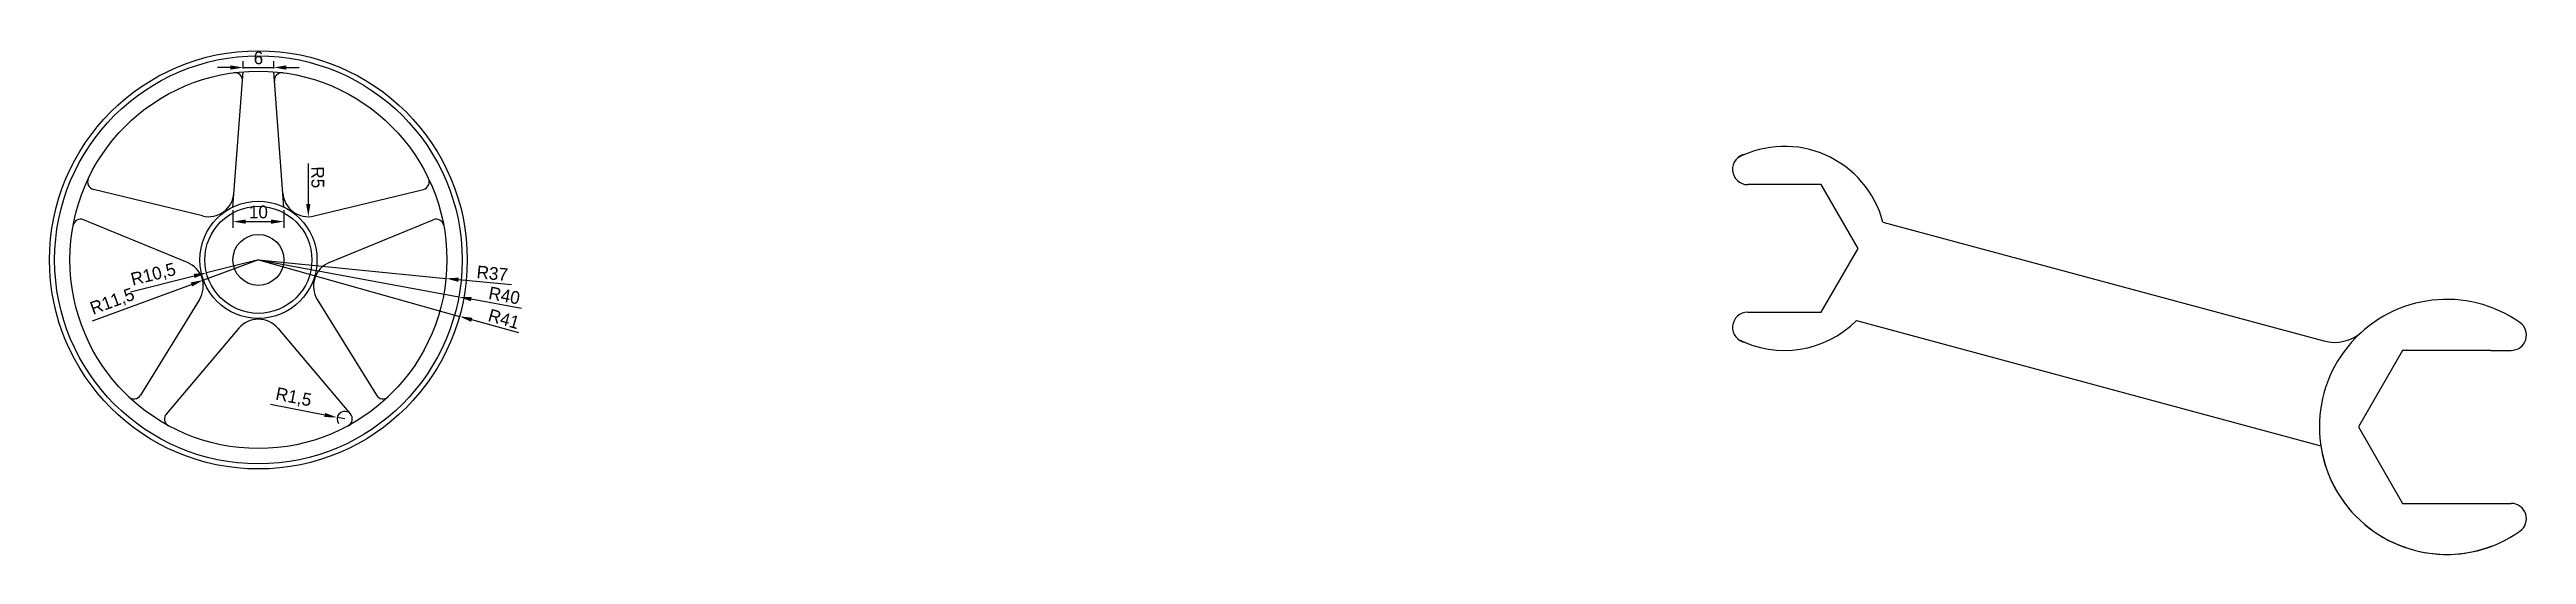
# Model space of a CAD drawing. Header units: millimetres. Extents: x -11614 to -3042, y 13178 to 15416.
# Drawn here: x -5223.1 to -4736.8, y 14632 to 14731 of the extents above; entities that cross this region are included whole.
import ezdxf

# ---------------------------------------------------------------- set-up
doc = ezdxf.new("R2010")
doc.units = ezdxf.units.MM
doc.header["$LTSCALE"] = 0.5
doc.header["$PDMODE"] = 34
doc.dimstyles.new('ISO-25', dxfattribs={"dimtxt": 2.5, "dimasz": 2.5, "dimexe": 1.25, "dimexo": 0.625, "dimtad": 1, "dimtxsty": 'Standard', "dimcen": 2.5, "dimadec": 0, "dimazin": 0, "dimtfac": 1, "dimtmove": 0, "dimatfit": 3, "dimfxl": 1, "dimarcsym": 0})

msp = doc.modelspace()

# ---------------------------------------------------------------- blocks, each defined once
blk = doc.blocks.new('*D166')
at = {"color": 0, "linetype": 'Continuous', "lineweight": -2, "transparency": 16777216}
for p, q in [((-5187.09, 14699.52), (-5187.09, 14696.04)), ((-5177.09, 14699.52), (-5177.09, 14696.04)), ((-5184.59, 14697.29), (-5179.59, 14697.29))]:
    blk.add_line(p, q, dxfattribs=at)
at = {"color": 0, "linetype": 'Continuous', "transparency": 16777216}
for points in [[(-5184.59, 14697.7), (-5184.59, 14696.87), (-5187.09, 14697.29)], [(-5179.59, 14697.7), (-5179.59, 14696.87), (-5177.09, 14697.29)]]:
    blk.add_solid(points, dxfattribs=at)
at = {"layer": 'Defpoints', "color": 0, "linetype": 'Continuous', "transparency": 16777216}
for p in [(-5187.09, 14700.15), (-5177.09, 14700.15), (-5177.09, 14697.29)]:
    blk.add_point(p, dxfattribs=at)
at = {"color": 0, "linetype": 'Continuous', "transparency": 16777216, "insert": (-5182.09, 14699.16), "char_height": 2.5, "attachment_point": 5}
blk.add_mtext('10', dxfattribs=at)
blk = doc.blocks.new('*D167')
at = {"color": 0, "linetype": 'Continuous', "lineweight": -2, "transparency": 16777216}
for p, q in [((-5185.09, 14727.29), (-5185.09, 14728.75)), ((-5179.09, 14727.29), (-5179.09, 14728.75)), ((-5187.59, 14727.5), (-5190.09, 14727.5)), ((-5185.09, 14727.5), (-5179.09, 14727.5)), ((-5176.59, 14727.5), (-5174.09, 14727.5))]:
    blk.add_line(p, q, dxfattribs=at)
at = {"color": 0, "linetype": 'Continuous', "transparency": 16777216}
for points in [[(-5187.59, 14727.92), (-5187.59, 14727.08), (-5185.09, 14727.5)], [(-5176.59, 14727.92), (-5176.59, 14727.08), (-5179.09, 14727.5)]]:
    blk.add_solid(points, dxfattribs=at)
at = {"layer": 'Defpoints', "color": 0, "linetype": 'Continuous', "transparency": 16777216}
for p in [(-5185.09, 14726.67), (-5179.09, 14727.5), (-5179.09, 14726.67)]:
    blk.add_point(p, dxfattribs=at)
at = {"color": 0, "linetype": 'Continuous', "transparency": 16777216, "insert": (-5182.09, 14729.37), "char_height": 2.5, "attachment_point": 5}
blk.add_mtext('6', dxfattribs=at)
blk = doc.blocks.new('*D168')
at = {"color": 0, "linetype": 'Continuous', "lineweight": -2, "transparency": 16777216}
blk.add_line((-5172.34, 14708.67), (-5172.3, 14700.75), dxfattribs=at)
at = {"color": 0, "linetype": 'Continuous', "transparency": 16777216}
blk.add_solid([(-5171.88, 14700.75), (-5172.72, 14700.75), (-5172.28, 14698.25)], dxfattribs=at)
at = {"layer": 'Defpoints', "color": 0, "linetype": 'Continuous', "transparency": 16777216}
for p in [(-5172.31, 14703.25), (-5172.28, 14698.25)]:
    blk.add_point(p, dxfattribs=at)
at = {"color": 0, "linetype": 'Continuous', "transparency": 16777216, "insert": (-5170.45, 14705.97), "char_height": 2.5, "attachment_point": 5, "rotation": 270.3108}
blk.add_mtext('R5', dxfattribs=at)
blk = doc.blocks.new('*D169')
at = {"color": 0, "linetype": 'Continuous', "lineweight": -2, "transparency": 16777216}
for p, q in [((-5182.09, 14689.79), (-5192.28, 14687.24)), ((-5207.23, 14683.5), (-5194.7, 14686.63))]:
    blk.add_line(p, q, dxfattribs=at)
at = {"color": 0, "linetype": 'Continuous', "transparency": 16777216}
blk.add_solid([(-5194.8, 14687.04), (-5194.6, 14686.23), (-5192.28, 14687.24)], dxfattribs=at)
at = {"layer": 'Defpoints', "color": 0, "linetype": 'Continuous', "transparency": 16777216}
for p in [(-5182.09, 14689.79), (-5192.28, 14687.24)]:
    blk.add_point(p, dxfattribs=at)
at = {"color": 0, "linetype": 'Continuous', "transparency": 16777216, "insert": (-5202.69, 14686.78), "char_height": 2.5, "attachment_point": 5, "rotation": 14.0531}
blk.add_mtext('R10,5', dxfattribs=at)
blk = doc.blocks.new('*D170')
at = {"color": 0, "linetype": 'Continuous', "lineweight": -2, "transparency": 16777216}
for p, q in [((-5182.09, 14689.79), (-5192.89, 14685.83)), ((-5214.69, 14677.82), (-5195.23, 14684.96))]:
    blk.add_line(p, q, dxfattribs=at)
at = {"color": 0, "linetype": 'Continuous', "transparency": 16777216}
blk.add_solid([(-5195.38, 14685.36), (-5195.09, 14684.57), (-5192.89, 14685.83)], dxfattribs=at)
at = {"layer": 'Defpoints', "color": 0, "linetype": 'Continuous', "transparency": 16777216}
for p in [(-5182.09, 14689.79), (-5192.89, 14685.83)]:
    blk.add_point(p, dxfattribs=at)
at = {"color": 0, "linetype": 'Continuous', "transparency": 16777216, "insert": (-5210.72, 14681.5), "char_height": 2.5, "attachment_point": 5, "rotation": 20.1634}
blk.add_mtext('R11,5', dxfattribs=at)
blk = doc.blocks.new('*D171')
at = {"color": 0, "linetype": 'Continuous', "lineweight": -2, "transparency": 16777216}
for p, q in [((-5179.7, 14661.49), (-5169.07, 14659.38)), ((-5165.15, 14658.59), (-5166.62, 14658.89))]:
    blk.add_line(p, q, dxfattribs=at)
blk.add_arc((-5165.15, 14658.59), 1.5, 64.1857, 216.4685, dxfattribs=at)
at = {"color": 0, "linetype": 'Continuous', "transparency": 16777216}
blk.add_solid([(-5168.99, 14659.78), (-5169.15, 14658.97), (-5166.62, 14658.89)], dxfattribs=at)
at = {"layer": 'Defpoints', "color": 0, "linetype": 'Continuous', "transparency": 16777216}
for p in [(-5166.62, 14658.89), (-5165.15, 14658.59)]:
    blk.add_point(p, dxfattribs=at)
at = {"color": 0, "linetype": 'Continuous', "transparency": 16777216, "insert": (-5175.2, 14662.72), "char_height": 2.5, "attachment_point": 5, "rotation": 348.722}
blk.add_mtext('R1,5', dxfattribs=at)
blk = doc.blocks.new('*D172')
at = {"color": 0, "linetype": 'Continuous', "lineweight": -2, "transparency": 16777216}
for p, q in [((-5182.09, 14689.79), (-5145.27, 14686.14)), ((-5132.42, 14684.87), (-5142.78, 14685.9))]:
    blk.add_line(p, q, dxfattribs=at)
at = {"color": 0, "linetype": 'Continuous', "transparency": 16777216}
blk.add_solid([(-5142.74, 14686.31), (-5142.83, 14685.48), (-5145.27, 14686.14)], dxfattribs=at)
at = {"layer": 'Defpoints', "color": 0, "linetype": 'Continuous', "transparency": 16777216}
for p in [(-5182.09, 14689.79), (-5145.27, 14686.14)]:
    blk.add_point(p, dxfattribs=at)
at = {"color": 0, "linetype": 'Continuous', "transparency": 16777216, "insert": (-5136.17, 14687.13), "char_height": 2.5, "attachment_point": 5, "rotation": 354.3446}
blk.add_mtext('R37', dxfattribs=at)
blk = doc.blocks.new('*D173')
at = {"color": 0, "linetype": 'Continuous', "lineweight": -2, "transparency": 16777216}
for p, q in [((-5182.09, 14689.79), (-5142.76, 14682.53)), ((-5130.46, 14680.26), (-5140.3, 14682.08))]:
    blk.add_line(p, q, dxfattribs=at)
at = {"color": 0, "linetype": 'Continuous', "transparency": 16777216}
blk.add_solid([(-5140.22, 14682.49), (-5140.37, 14681.67), (-5142.76, 14682.53)], dxfattribs=at)
at = {"layer": 'Defpoints', "color": 0, "linetype": 'Continuous', "transparency": 16777216}
for p in [(-5182.09, 14689.79), (-5142.76, 14682.53)]:
    blk.add_point(p, dxfattribs=at)
at = {"color": 0, "linetype": 'Continuous', "transparency": 16777216, "insert": (-5133.81, 14682.79), "char_height": 2.5, "attachment_point": 5, "rotation": 349.5457}
blk.add_mtext('R40', dxfattribs=at)
blk = doc.blocks.new('*D174')
at = {"color": 0, "linetype": 'Continuous', "lineweight": -2, "transparency": 16777216}
for p, q in [((-5182.09, 14689.79), (-5142.62, 14678.71)), ((-5130.98, 14675.45), (-5140.21, 14678.04))]:
    blk.add_line(p, q, dxfattribs=at)
at = {"color": 0, "linetype": 'Continuous', "transparency": 16777216}
blk.add_solid([(-5140.1, 14678.44), (-5140.32, 14677.64), (-5142.62, 14678.71)], dxfattribs=at)
at = {"layer": 'Defpoints', "color": 0, "linetype": 'Continuous', "transparency": 16777216}
for p in [(-5182.09, 14689.79), (-5142.62, 14678.71)]:
    blk.add_point(p, dxfattribs=at)
at = {"color": 0, "linetype": 'Continuous', "transparency": 16777216, "insert": (-5133.89, 14678.21), "char_height": 2.5, "attachment_point": 5, "rotation": 344.3264}
blk.add_mtext('R41', dxfattribs=at)

# ---------------------------------------------------------------- dimensions: what is measured, and where the dimension line sits
at = {"linetype": 'Continuous'}
for base, p1, p2, picture, middle in [((-5179.092, 14727.499), (-5185.092, 14726.668), (-5179.092, 14726.668), '*D167', (-5182.092, 14729.374)), ((-5177.092, 14697.286), (-5187.092, 14700.146), (-5177.092, 14700.146), '*D166', (-5182.092, 14699.161))]:
    dim = msp.add_linear_dim(base=base, p1=p1, p2=p2, dimstyle='ISO-25', dxfattribs=at)
    dim.commit()
    dim.dimension.update_dxf_attribs({"geometry": picture, "text_midpoint": middle})
for center, mpoint, picture, middle in [((-5172.312, 14703.251), (-5172.285, 14698.251), '*D168', (-5172.327, 14705.959)), ((-5182.092, 14689.79), (-5192.887, 14685.826), '*D170', (-5210, 14679.542))]:
    dim = msp.add_radius_dim(center=center, mpoint=mpoint, dimstyle='ISO-25', dxfattribs=at)
    dim.commit()
    dim.dimension.update_dxf_attribs({"geometry": picture, "text_midpoint": middle, "dimtype": 164})
for center, mpoint, picture, middle in [((-5182.092, 14689.79), (-5192.278, 14687.24), '*D169', (-5202.686, 14686.782)), ((-5182.092, 14689.79), (-5145.272, 14686.144), '*D172', (-5136.173, 14687.127)), ((-5182.092, 14689.79), (-5142.756, 14682.532), '*D173', (-5133.811, 14682.788)), ((-5182.092, 14689.79), (-5142.617, 14678.713), '*D174', (-5133.886, 14678.211)), ((-5165.151, 14658.593), (-5166.622, 14658.886), '*D171', (-5175.204, 14662.722))]:
    dim = msp.add_radius_dim(center=center, mpoint=mpoint, dimstyle='ISO-25', dxfattribs=at)
    dim.commit()
    dim.dimension.update_dxf_attribs({"geometry": picture, "text_midpoint": middle})

# ---------------------------------------------------------------- linework, layer by layer
at = {"linetype": 'Continuous'}
for p, q in [((-5187.092, 14700.146), (-5185.092, 14726.668)), ((-5177.092, 14700.146), (-5179.092, 14726.668)), ((-5193.055, 14698.393), (-5214.49, 14703.613)), ((-5171.129, 14698.393), (-5149.694, 14703.613)), ((-5196.018, 14689.274), (-5216.428, 14697.649)), ((-5168.166, 14689.274), (-5147.756, 14697.649)), ((-4863.17, 14697.19), (-4776.603, 14673.884)), ((-5193.662, 14682.022), (-5205.25, 14663.249)), ((-5170.522, 14682.022), (-5158.934, 14663.249)), ((-5185.905, 14676.386), (-5200.177, 14659.563)), ((-5178.279, 14676.386), (-5164.007, 14659.563)), ((-4868.37, 14677.878), (-4777.22, 14653.338))]:
    msp.add_line(p, q, dxfattribs=at)
at = {"color": 0, "linetype": 'Continuous', "ltscale": 0.5}
for p, q in [((-4743.835, 14672.037), (-4739.846, 14672.037)), ((-4743.835, 14642.037), (-4739.846, 14642.037))]:
    msp.add_line(p, q, dxfattribs=at)
at = {"linetype": 'Continuous'}
msp.add_lwpolyline([(-4889.712, 14679.537), (-4875.278, 14679.537), (-4868.061, 14692.037), (-4875.278, 14704.537), (-4889.712, 14704.537)], dxfattribs=at)
at = {"color": 0, "linetype": 'Continuous', "ltscale": 0.5}
msp.add_lwpolyline([(-4743.835, 14672.037), (-4761.155, 14672.037), (-4769.816, 14657.037), (-4761.155, 14642.037), (-4743.835, 14642.037)], dxfattribs=at)
at = {"linetype": 'Continuous'}
for radius in [41, 40, 37, 11.5, 10.5, 5]:
    msp.add_circle((-5182.092, 14689.79), radius, dxfattribs=at)
for centre, radius, start, end in [((-5186.723, 14724.986), 1.5, 355.68754, 97.49574), ((-5177.461, 14724.986), 1.5, 82.50426, 184.31246), ((-4889.712, 14707.537), 3, 99.07701, 270), ((-4882.495, 14692.037), 20, 14.93151, 117.32064), ((-5214.135, 14705.07), 1.5, 154.50426, 256.31246), ((-5150.049, 14705.07), 1.5, 283.68754, 25.49574), ((-5191.872, 14703.251), 5, 256.31246, 355.68754), ((-5172.312, 14703.251), 5, 184.31246, 283.68754), ((-5216.997, 14696.262), 1.5, 67.68754, 169.49574), ((-5147.187, 14696.262), 1.5, 10.50426, 112.31246), ((-5197.916, 14684.648), 5, 328.31246, 67.68754), ((-5166.268, 14684.648), 5, 112.31246, 211.68754), ((-5182.092, 14673.151), 5, 40.31246, 139.68754), ((-4889.712, 14676.537), 3, 90, 260.92299), ((-4882.495, 14692.037), 20, 242.67936, 314.93151), ((-5206.527, 14664.037), 1.5, 226.50426, 328.31246), ((-5157.657, 14664.037), 1.5, 211.68754, 313.49574), ((-5199.033, 14658.593), 1.5, 139.68754, 241.49574), ((-5165.151, 14658.593), 1.5, 298.50426, 40.31246), ((-4752.495, 14657.037), 25, 188.50969, 291.03814)]:
    msp.add_arc(centre, radius, start, end, dxfattribs=at)
at = {"color": 0, "linetype": 'Continuous', "ltscale": 0.5}
for centre, radius, start, end in [((-4752.495, 14657.037), 25, 54.9032, 305.0968), ((-4774.523, 14681.609), 8, 254.93151, 311.87578), ((-4739.846, 14675.037), 3, 270, 54.9032), ((-4739.846, 14639.037), 3, 305.0968, 90)]:
    msp.add_arc(centre, radius, start, end, dxfattribs=at)

msp.set_redraw_order([(e.dxf.handle, doc.entitydb.next_handle()) for e in msp.query("TEXT MTEXT ATTDEF DIMENSION ARC_DIMENSION")])  # texts and dimensions are drawn at this point

doc.saveas('drawing.dxf')
